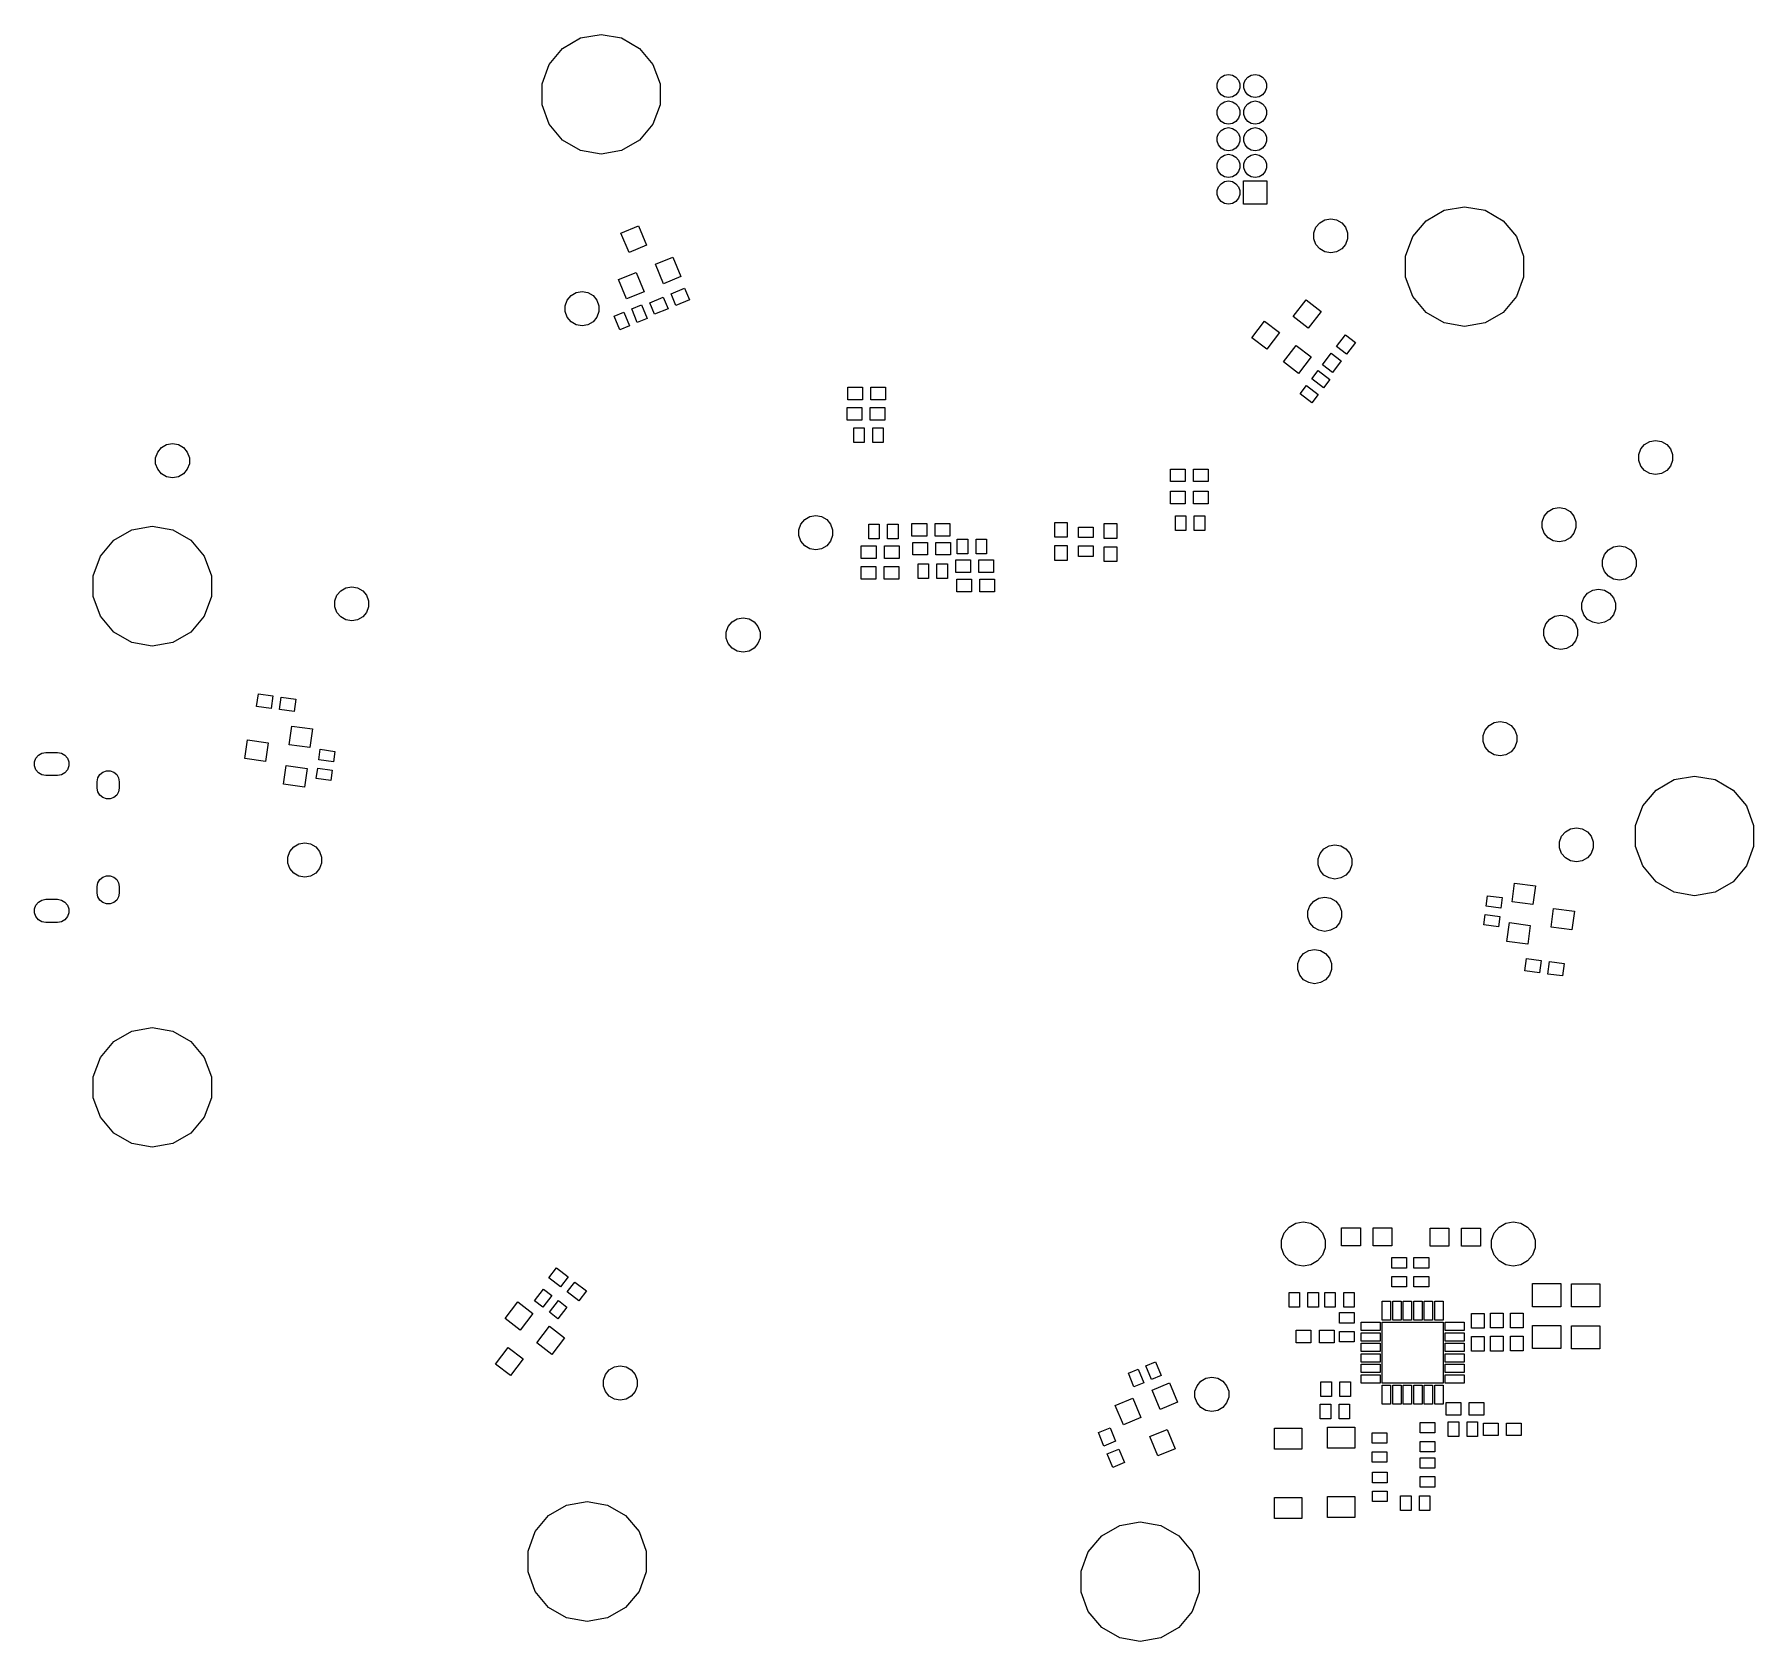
# Model space of a CAD drawing. Extents: x 85.3 to 167.2, y -165.3 to -88.8.
import ezdxf

# ---------------------------------------------------------------- set-up
doc = ezdxf.new("R2010")
doc.units = 0
doc.header["$MEASUREMENT"] = 0
doc.layers.add('BLACK', color=7, linetype='CONTINUOUS')

msp = doc.modelspace()

# ---------------------------------------------------------------- linework, layer by layer
at = {"layer": 'Black'}
for p, q in [((110.47, -89.4435), (111.328, -88.9477)), ((111.328, -88.9477), (112.305, -88.7755)), ((112.305, -88.7755), (113.281, -88.9477)), ((113.281, -88.9477), (114.14, -89.4435)), ((109.832, -90.203), (110.47, -89.4435)), ((114.14, -89.4435), (114.777, -90.203)), ((109.493, -91.1347), (109.832, -90.203)), ((114.777, -90.203), (115.116, -91.1347)), ((141.707, -90.9541), (141.83, -90.8078)), ((141.83, -90.8078), (141.995, -90.7123)), ((141.995, -90.7123), (142.183, -90.6791)), ((142.183, -90.6791), (142.187, -90.6791)), ((142.187, -90.6791), (142.375, -90.7123)), ((142.375, -90.7123), (142.541, -90.8078)), ((142.541, -90.8078), (142.664, -90.9541)), ((142.977, -90.9541), (143.1, -90.8078)), ((143.1, -90.8078), (143.265, -90.7123)), ((143.265, -90.7123), (143.453, -90.6791)), ((143.453, -90.6791), (143.457, -90.6791)), ((143.457, -90.6791), (143.645, -90.7123)), ((143.645, -90.7123), (143.811, -90.8078)), ((143.811, -90.8078), (143.934, -90.9541)), ((109.493, -92.1261), (109.493, -91.1347)), ((115.116, -91.1347), (115.116, -92.1261)), ((141.642, -91.1336), (141.707, -90.9541)), ((141.642, -91.3246), (141.642, -91.1336)), ((141.707, -91.5041), (141.642, -91.3246)), ((141.83, -91.6504), (141.707, -91.5041)), ((141.995, -91.7459), (141.83, -91.6504)), ((142.541, -91.6504), (142.375, -91.7459)), ((142.664, -91.5041), (142.541, -91.6504)), ((142.664, -90.9541), (142.729, -91.1336)), ((142.729, -91.3246), (142.664, -91.5041)), ((142.729, -91.1336), (142.729, -91.3246)), ((142.912, -91.1336), (142.977, -90.9541)), ((142.912, -91.3246), (142.912, -91.1336)), ((142.977, -91.5041), (142.912, -91.3246)), ((143.1, -91.6504), (142.977, -91.5041)), ((143.265, -91.7459), (143.1, -91.6504)), ((143.811, -91.6504), (143.645, -91.7459)), ((143.934, -91.5041), (143.811, -91.6504)), ((143.934, -90.9541), (143.999, -91.1336)), ((143.999, -91.3246), (143.934, -91.5041)), ((143.999, -91.1336), (143.999, -91.3246)), ((109.832, -93.0578), (109.493, -92.1261)), ((115.116, -92.1261), (114.777, -93.0578)), ((141.642, -92.4036), (141.707, -92.2241)), ((141.642, -92.5946), (141.642, -92.4036)), ((141.707, -92.2241), (141.83, -92.0778)), ((141.83, -92.0778), (141.995, -91.9823)), ((142.183, -91.7791), (141.995, -91.7459)), ((141.995, -91.9823), (142.183, -91.9491)), ((142.187, -91.7791), (142.183, -91.7791)), ((142.183, -91.9491), (142.187, -91.9491)), ((142.375, -91.7459), (142.187, -91.7791)), ((142.187, -91.9491), (142.375, -91.9823)), ((142.375, -91.9823), (142.541, -92.0778)), ((142.541, -92.0778), (142.664, -92.2241)), ((142.664, -92.2241), (142.729, -92.4036)), ((142.729, -92.4036), (142.729, -92.5946)), ((142.912, -92.4036), (142.977, -92.2241)), ((142.912, -92.5946), (142.912, -92.4036)), ((142.977, -92.2241), (143.1, -92.0778)), ((143.1, -92.0778), (143.265, -91.9823)), ((143.453, -91.7791), (143.265, -91.7459)), ((143.265, -91.9823), (143.453, -91.9491)), ((143.457, -91.7791), (143.453, -91.7791)), ((143.453, -91.9491), (143.457, -91.9491)), ((143.645, -91.7459), (143.457, -91.7791)), ((143.457, -91.9491), (143.645, -91.9823)), ((143.645, -91.9823), (143.811, -92.0778)), ((143.811, -92.0778), (143.934, -92.2241)), ((143.934, -92.2241), (143.999, -92.4036)), ((143.999, -92.4036), (143.999, -92.5946)), ((110.47, -93.8174), (109.832, -93.0578)), ((114.777, -93.0578), (114.14, -93.8174)), ((141.707, -92.7741), (141.642, -92.5946)), ((141.83, -92.9204), (141.707, -92.7741)), ((141.995, -93.0159), (141.83, -92.9204)), ((141.83, -93.3478), (141.995, -93.2523)), ((142.183, -93.0491), (141.995, -93.0159)), ((141.995, -93.2523), (142.183, -93.2191)), ((142.187, -93.0491), (142.183, -93.0491)), ((142.183, -93.2191), (142.187, -93.2191)), ((142.375, -93.0159), (142.187, -93.0491)), ((142.187, -93.2191), (142.375, -93.2523)), ((142.541, -92.9204), (142.375, -93.0159)), ((142.375, -93.2523), (142.541, -93.3478)), ((142.664, -92.7741), (142.541, -92.9204)), ((142.729, -92.5946), (142.664, -92.7741)), ((142.977, -92.7741), (142.912, -92.5946)), ((143.1, -92.9204), (142.977, -92.7741)), ((143.265, -93.0159), (143.1, -92.9204)), ((143.1, -93.3478), (143.265, -93.2523)), ((143.453, -93.0491), (143.265, -93.0159)), ((143.265, -93.2523), (143.453, -93.2191)), ((143.457, -93.0491), (143.453, -93.0491)), ((143.453, -93.2191), (143.457, -93.2191)), ((143.645, -93.0159), (143.457, -93.0491)), ((143.457, -93.2191), (143.645, -93.2523)), ((143.811, -92.9204), (143.645, -93.0159)), ((143.645, -93.2523), (143.811, -93.3478)), ((143.934, -92.7741), (143.811, -92.9204)), ((143.999, -92.5946), (143.934, -92.7741)), ((111.328, -94.3131), (110.47, -93.8174)), ((114.14, -93.8174), (113.281, -94.3131)), ((141.642, -93.6736), (141.707, -93.4941)), ((141.642, -93.8646), (141.642, -93.6736)), ((141.707, -94.0441), (141.642, -93.8646)), ((141.707, -93.4941), (141.83, -93.3478)), ((141.83, -94.1904), (141.707, -94.0441)), ((142.541, -93.3478), (142.664, -93.4941)), ((142.664, -94.0441), (142.541, -94.1904)), ((142.664, -93.4941), (142.729, -93.6736)), ((142.729, -93.8646), (142.664, -94.0441)), ((142.729, -93.6736), (142.729, -93.8646)), ((142.912, -93.6736), (142.977, -93.4941)), ((142.912, -93.8646), (142.912, -93.6736)), ((142.977, -94.0441), (142.912, -93.8646)), ((142.977, -93.4941), (143.1, -93.3478)), ((143.1, -94.1904), (142.977, -94.0441)), ((143.811, -93.3478), (143.934, -93.4941)), ((143.934, -94.0441), (143.811, -94.1904)), ((143.934, -93.4941), (143.999, -93.6736)), ((143.999, -93.8646), (143.934, -94.0441)), ((143.999, -93.6736), (143.999, -93.8646)), ((112.305, -94.4853), (111.328, -94.3131)), ((113.281, -94.3131), (112.305, -94.4853)), ((141.642, -94.9436), (141.707, -94.7641)), ((141.642, -95.1346), (141.642, -94.9436)), ((141.707, -94.7641), (141.83, -94.6178)), ((141.995, -94.2859), (141.83, -94.1904)), ((141.83, -94.6178), (141.995, -94.5223)), ((142.183, -94.3191), (141.995, -94.2859)), ((141.995, -94.5223), (142.183, -94.4891)), ((142.187, -94.3191), (142.183, -94.3191)), ((142.183, -94.4891), (142.187, -94.4891)), ((142.375, -94.2859), (142.187, -94.3191)), ((142.187, -94.4891), (142.375, -94.5223)), ((142.541, -94.1904), (142.375, -94.2859)), ((142.375, -94.5223), (142.541, -94.6178)), ((142.541, -94.6178), (142.664, -94.7641)), ((142.664, -94.7641), (142.729, -94.9436)), ((142.729, -94.9436), (142.729, -95.1346)), ((142.912, -94.9436), (142.977, -94.7641)), ((142.912, -95.1346), (142.912, -94.9436)), ((142.977, -94.7641), (143.1, -94.6178)), ((143.265, -94.2859), (143.1, -94.1904)), ((143.1, -94.6178), (143.265, -94.5223)), ((143.453, -94.3191), (143.265, -94.2859)), ((143.265, -94.5223), (143.453, -94.4891)), ((143.457, -94.3191), (143.453, -94.3191)), ((143.453, -94.4891), (143.457, -94.4891)), ((143.645, -94.2859), (143.457, -94.3191)), ((143.457, -94.4891), (143.645, -94.5223)), ((143.811, -94.1904), (143.645, -94.2859)), ((143.645, -94.5223), (143.811, -94.6178)), ((143.811, -94.6178), (143.934, -94.7641)), ((143.934, -94.7641), (143.999, -94.9436)), ((143.999, -94.9436), (143.999, -95.1346)), ((141.707, -95.3141), (141.642, -95.1346)), ((141.83, -95.4604), (141.707, -95.3141)), ((141.995, -95.5559), (141.83, -95.4604)), ((141.83, -95.8878), (141.995, -95.7923)), ((142.183, -95.5891), (141.995, -95.5559)), ((141.995, -95.7923), (142.183, -95.7591)), ((142.187, -95.5891), (142.183, -95.5891)), ((142.183, -95.7591), (142.187, -95.7591)), ((142.375, -95.5559), (142.187, -95.5891)), ((142.187, -95.7591), (142.375, -95.7923)), ((142.541, -95.4604), (142.375, -95.5559)), ((142.375, -95.7923), (142.541, -95.8878)), ((142.664, -95.3141), (142.541, -95.4604)), ((142.729, -95.1346), (142.664, -95.3141)), ((142.905, -96.8591), (142.905, -95.7591)), ((142.905, -95.7591), (144.005, -95.7591)), ((142.977, -95.3141), (142.912, -95.1346)), ((143.1, -95.4604), (142.977, -95.3141)), ((143.265, -95.5559), (143.1, -95.4604)), ((143.453, -95.5891), (143.265, -95.5559)), ((143.457, -95.5891), (143.453, -95.5891)), ((143.645, -95.5559), (143.457, -95.5891)), ((143.811, -95.4604), (143.645, -95.5559)), ((143.934, -95.3141), (143.811, -95.4604)), ((143.999, -95.1346), (143.934, -95.3141)), ((144.005, -95.7591), (144.005, -96.8591)), ((141.642, -96.2136), (141.707, -96.0341)), ((141.642, -96.4046), (141.642, -96.2136)), ((141.707, -96.5841), (141.642, -96.4046)), ((141.707, -96.0341), (141.83, -95.8878)), ((141.83, -96.7304), (141.707, -96.5841)), ((142.541, -95.8878), (142.664, -96.0341)), ((142.664, -96.5841), (142.541, -96.7304)), ((142.664, -96.0341), (142.729, -96.2136)), ((142.729, -96.4046), (142.664, -96.5841)), ((142.729, -96.2136), (142.729, -96.4046)), ((141.995, -96.8259), (141.83, -96.7304)), ((142.183, -96.8591), (141.995, -96.8259)), ((142.187, -96.8591), (142.183, -96.8591)), ((142.375, -96.8259), (142.187, -96.8591)), ((142.541, -96.7304), (142.375, -96.8259)), ((144.005, -96.8591), (142.905, -96.8591)), ((151.597, -97.6527), (152.456, -97.157)), ((152.456, -97.157), (153.432, -96.9848)), ((153.432, -96.9848), (154.409, -97.157)), ((154.409, -97.157), (155.267, -97.6527)), ((113.253, -98.2454), (114.084, -97.9009)), ((113.635, -99.1692), (113.253, -98.2454)), ((114.084, -97.9009), (114.467, -98.8248)), ((146.254, -98.23), (146.351, -97.964)), ((146.254, -98.5131), (146.254, -98.23)), ((146.351, -97.964), (146.533, -97.7472)), ((146.533, -97.7472), (146.778, -97.6056)), ((146.778, -97.6056), (147.057, -97.5565)), ((147.057, -97.5565), (147.336, -97.6056)), ((147.336, -97.6056), (147.581, -97.7472)), ((147.581, -97.7472), (147.763, -97.964)), ((147.763, -97.964), (147.86, -98.23)), ((147.86, -98.23), (147.86, -98.5131)), ((150.96, -98.4123), (151.597, -97.6527)), ((155.267, -97.6527), (155.905, -98.4123)), ((114.467, -98.8248), (113.635, -99.1692)), ((146.351, -98.7791), (146.254, -98.5131)), ((146.533, -98.996), (146.351, -98.7791)), ((146.778, -99.1375), (146.533, -98.996)), ((147.581, -98.996), (147.336, -99.1375)), ((147.763, -98.7791), (147.581, -98.996)), ((147.86, -98.5131), (147.763, -98.7791)), ((150.621, -99.3439), (150.96, -98.4123)), ((155.905, -98.4123), (156.244, -99.3439)), ((114.896, -99.7296), (115.727, -99.3852)), ((115.278, -100.653), (114.896, -99.7296)), ((115.727, -99.3852), (116.11, -100.309)), ((147.057, -99.1867), (146.778, -99.1375)), ((147.336, -99.1375), (147.057, -99.1867)), ((150.621, -100.335), (150.621, -99.3439)), ((156.244, -99.3439), (156.244, -100.335)), ((113.14, -100.457), (113.972, -100.112)), ((113.523, -101.381), (113.14, -100.457)), ((113.972, -100.112), (114.355, -101.036)), ((116.11, -100.309), (115.278, -100.653)), ((150.96, -101.267), (150.621, -100.335)), ((156.244, -100.335), (155.905, -101.267)), ((110.598, -101.7), (110.695, -101.434)), ((110.695, -101.434), (110.877, -101.217)), ((110.877, -101.217), (111.122, -101.075)), ((111.122, -101.075), (111.4, -101.026)), ((111.4, -101.026), (111.679, -101.075)), ((111.679, -101.075), (111.924, -101.217)), ((111.924, -101.217), (112.106, -101.434)), ((112.106, -101.434), (112.203, -101.7)), ((114.355, -101.036), (113.523, -101.381)), ((114.62, -101.558), (115.267, -101.29)), ((115.267, -101.29), (115.496, -101.844)), ((115.636, -101.137), (116.283, -100.869)), ((115.866, -101.691), (115.636, -101.137)), ((116.512, -101.423), (115.866, -101.691)), ((116.283, -100.869), (116.512, -101.423)), ((145.27, -102.218), (145.879, -101.425)), ((145.879, -101.425), (146.593, -101.973)), ((151.597, -102.027), (150.96, -101.267)), ((155.905, -101.267), (155.267, -102.027)), ((110.598, -101.983), (110.598, -101.7)), ((110.695, -102.249), (110.598, -101.983)), ((110.877, -102.466), (110.695, -102.249)), ((112.106, -102.249), (111.924, -102.466)), ((112.203, -101.983), (112.106, -102.249)), ((112.203, -101.7), (112.203, -101.983)), ((112.931, -102.197), (113.393, -102.006)), ((113.199, -102.844), (112.931, -102.197)), ((113.393, -102.006), (113.661, -102.653)), ((113.763, -101.853), (114.225, -101.661)), ((114.031, -102.5), (113.763, -101.853)), ((114.493, -102.308), (114.031, -102.5)), ((114.225, -101.661), (114.493, -102.308)), ((114.849, -102.112), (114.62, -101.558)), ((115.496, -101.844), (114.849, -102.112)), ((145.984, -102.766), (145.27, -102.218)), ((146.593, -101.973), (145.984, -102.766)), ((152.456, -102.522), (151.597, -102.027)), ((155.267, -102.027), (154.409, -102.522)), ((111.122, -102.607), (110.877, -102.466)), ((111.4, -102.656), (111.122, -102.607)), ((111.679, -102.607), (111.4, -102.656)), ((111.924, -102.466), (111.679, -102.607)), ((113.661, -102.653), (113.199, -102.844)), ((143.299, -103.226), (143.908, -102.433)), ((143.908, -102.433), (144.622, -102.981)), ((144.622, -102.981), (144.013, -103.774)), ((147.327, -103.651), (147.753, -103.096)), ((147.753, -103.096), (148.229, -103.461)), ((153.432, -102.695), (152.456, -102.522)), ((154.409, -102.522), (153.432, -102.695)), ((144.013, -103.774), (143.299, -103.226)), ((144.806, -104.383), (145.415, -103.59)), ((145.415, -103.59), (146.129, -104.138)), ((146.657, -104.524), (147.083, -103.969)), ((147.083, -103.969), (147.559, -104.334)), ((147.803, -104.017), (147.327, -103.651)), ((148.229, -103.461), (147.803, -104.017)), ((145.52, -104.931), (144.806, -104.383)), ((146.129, -104.138), (145.52, -104.931)), ((146.149, -105.193), (146.454, -104.796)), ((146.454, -104.796), (147.009, -105.223)), ((147.133, -104.889), (146.657, -104.524)), ((147.559, -104.334), (147.133, -104.889)), ((124.051, -106.185), (124.051, -105.585)), ((124.051, -105.585), (124.751, -105.585)), ((124.751, -105.585), (124.751, -106.185)), ((125.151, -106.185), (125.151, -105.585)), ((125.151, -105.585), (125.851, -105.585)), ((125.851, -105.585), (125.851, -106.185)), ((145.601, -105.907), (145.906, -105.51)), ((145.906, -105.51), (146.461, -105.937)), ((146.705, -105.619), (146.149, -105.193)), ((147.009, -105.223), (146.705, -105.619)), ((124.751, -106.185), (124.051, -106.185)), ((125.851, -106.185), (125.151, -106.185)), ((146.157, -106.333), (145.601, -105.907)), ((146.461, -105.937), (146.157, -106.333)), ((124.026, -107.15), (124.026, -106.55)), ((124.026, -106.55), (124.726, -106.55)), ((124.726, -107.15), (124.026, -107.15)), ((124.726, -106.55), (124.726, -107.15)), ((125.126, -107.15), (125.126, -106.55)), ((125.126, -106.55), (125.826, -106.55)), ((125.826, -107.15), (125.126, -107.15)), ((125.826, -106.55), (125.826, -107.15)), ((124.34, -108.216), (124.34, -107.516)), ((124.34, -107.516), (124.84, -107.516)), ((124.84, -107.516), (124.84, -108.216)), ((125.24, -108.216), (125.24, -107.516)), ((125.24, -107.516), (125.74, -107.516)), ((125.74, -107.516), (125.74, -108.216)), ((91.0906, -108.944), (91.1874, -108.678)), ((91.1874, -108.678), (91.3694, -108.461)), ((91.3694, -108.461), (91.6145, -108.319)), ((91.6145, -108.319), (91.8933, -108.27)), ((91.8933, -108.27), (92.1721, -108.319)), ((92.1721, -108.319), (92.4172, -108.461)), ((92.4172, -108.461), (92.5992, -108.678)), ((92.5992, -108.678), (92.696, -108.944)), ((124.84, -108.216), (124.34, -108.216)), ((125.74, -108.216), (125.24, -108.216)), ((161.728, -108.791), (161.825, -108.525)), ((161.728, -109.074), (161.728, -108.791)), ((161.825, -108.525), (162.007, -108.308)), ((162.007, -108.308), (162.252, -108.167)), ((162.252, -108.167), (162.531, -108.118)), ((162.531, -108.118), (162.809, -108.167)), ((162.809, -108.167), (163.055, -108.308)), ((163.055, -108.308), (163.237, -108.525)), ((163.237, -108.525), (163.333, -108.791)), ((163.333, -108.791), (163.333, -109.074)), ((91.0906, -109.227), (91.0906, -108.944)), ((91.1874, -109.493), (91.0906, -109.227)), ((91.3694, -109.71), (91.1874, -109.493)), ((91.6145, -109.851), (91.3694, -109.71)), ((92.4172, -109.71), (92.1721, -109.851)), ((92.5992, -109.493), (92.4172, -109.71)), ((92.696, -109.227), (92.5992, -109.493)), ((92.696, -108.944), (92.696, -109.227)), ((139.418, -110.084), (139.418, -109.484)), ((139.418, -109.484), (140.118, -109.484)), ((140.118, -109.484), (140.118, -110.084)), ((140.518, -110.084), (140.518, -109.484)), ((140.518, -109.484), (141.218, -109.484)), ((141.218, -109.484), (141.218, -110.084)), ((161.825, -109.34), (161.728, -109.074)), ((162.007, -109.557), (161.825, -109.34)), ((162.252, -109.699), (162.007, -109.557)), ((162.531, -109.748), (162.252, -109.699)), ((162.809, -109.699), (162.531, -109.748)), ((163.055, -109.557), (162.809, -109.699)), ((163.237, -109.34), (163.055, -109.557)), ((163.333, -109.074), (163.237, -109.34)), ((91.8933, -109.9), (91.6145, -109.851)), ((92.1721, -109.851), (91.8933, -109.9)), ((140.118, -110.084), (139.418, -110.084)), ((139.418, -111.138), (139.418, -110.538)), ((139.418, -110.538), (140.118, -110.538)), ((140.118, -110.538), (140.118, -111.138)), ((141.218, -110.084), (140.518, -110.084)), ((140.518, -111.138), (140.518, -110.538)), ((140.518, -110.538), (141.218, -110.538)), ((141.218, -110.538), (141.218, -111.138)), ((140.118, -111.138), (139.418, -111.138)), ((141.218, -111.138), (140.518, -111.138)), ((157.655, -111.367), (157.933, -111.318)), ((157.933, -111.318), (158.212, -111.367)), ((121.723, -112.373), (121.82, -112.107)), ((121.82, -112.107), (122.002, -111.89)), ((122.002, -111.89), (122.247, -111.748)), ((122.247, -111.748), (122.526, -111.699)), ((122.526, -111.699), (122.804, -111.748)), ((122.804, -111.748), (123.05, -111.89)), ((123.05, -111.89), (123.232, -112.107)), ((123.232, -112.107), (123.328, -112.373)), ((125.051, -112.801), (125.051, -112.101)), ((125.051, -112.101), (125.551, -112.101)), ((125.551, -112.101), (125.551, -112.801)), ((125.951, -112.801), (125.951, -112.101)), ((125.951, -112.101), (126.451, -112.101)), ((126.451, -112.101), (126.451, -112.801)), ((127.112, -112.675), (127.112, -112.075)), ((127.112, -112.075), (127.812, -112.075)), ((127.812, -112.075), (127.812, -112.675)), ((128.212, -112.675), (128.212, -112.075)), ((128.212, -112.075), (128.912, -112.075)), ((128.912, -112.075), (128.912, -112.675)), ((133.91, -112.733), (133.91, -112.033)), ((133.91, -112.033), (134.51, -112.033)), ((134.51, -112.033), (134.51, -112.733)), ((136.272, -112.784), (136.272, -112.084)), ((136.272, -112.084), (136.872, -112.084)), ((136.872, -112.084), (136.872, -112.784)), ((139.656, -112.407), (139.656, -111.707)), ((139.656, -111.707), (140.156, -111.707)), ((140.156, -111.707), (140.156, -112.407)), ((140.556, -112.407), (140.556, -111.707)), ((140.556, -111.707), (141.056, -111.707)), ((141.056, -111.707), (141.056, -112.407)), ((157.131, -111.992), (157.227, -111.726)), ((157.131, -112.275), (157.131, -111.992)), ((157.227, -111.726), (157.409, -111.509)), ((157.409, -111.509), (157.655, -111.367)), ((158.212, -111.367), (158.457, -111.509)), ((158.457, -111.509), (158.639, -111.726)), ((158.639, -111.726), (158.736, -111.992)), ((158.736, -111.992), (158.736, -112.275)), ((88.4596, -113.635), (89.0969, -112.875)), ((89.0969, -112.875), (89.9556, -112.379)), ((89.9556, -112.379), (90.932, -112.207)), ((90.932, -112.207), (91.9084, -112.379)), ((91.9084, -112.379), (92.7671, -112.875)), ((92.7671, -112.875), (93.4044, -113.635)), ((121.723, -112.656), (121.723, -112.373)), ((121.82, -112.922), (121.723, -112.656)), ((122.002, -113.139), (121.82, -112.922)), ((123.232, -112.922), (123.05, -113.139)), ((123.328, -112.656), (123.232, -112.922)), ((123.328, -112.373), (123.328, -112.656)), ((125.551, -112.801), (125.051, -112.801)), ((126.451, -112.801), (125.951, -112.801)), ((127.812, -112.675), (127.112, -112.675)), ((127.15, -113.576), (127.15, -112.976)), ((127.15, -112.976), (127.85, -112.976)), ((127.85, -112.976), (127.85, -113.576)), ((128.912, -112.675), (128.212, -112.675)), ((128.25, -113.576), (128.25, -112.976)), ((128.25, -112.976), (128.95, -112.976)), ((128.95, -112.976), (128.95, -113.576)), ((129.268, -113.525), (129.268, -112.825)), ((129.268, -112.825), (129.768, -112.825)), ((129.768, -112.825), (129.768, -113.525)), ((130.168, -113.525), (130.168, -112.825)), ((130.168, -112.825), (130.668, -112.825)), ((130.668, -112.825), (130.668, -113.525)), ((134.51, -112.733), (133.91, -112.733)), ((135.041, -112.746), (135.041, -112.246)), ((135.041, -112.246), (135.741, -112.246)), ((135.741, -112.746), (135.041, -112.746)), ((135.741, -112.246), (135.741, -112.746)), ((136.872, -112.784), (136.272, -112.784)), ((140.156, -112.407), (139.656, -112.407)), ((141.056, -112.407), (140.556, -112.407)), ((157.227, -112.541), (157.131, -112.275)), ((157.409, -112.758), (157.227, -112.541)), ((157.655, -112.899), (157.409, -112.758)), ((157.933, -112.948), (157.655, -112.899)), ((158.212, -112.899), (157.933, -112.948)), ((158.457, -112.758), (158.212, -112.899)), ((158.639, -112.541), (158.457, -112.758)), ((158.736, -112.275), (158.639, -112.541)), ((88.1205, -114.566), (88.4596, -113.635)), ((93.4044, -113.635), (93.7435, -114.566)), ((122.247, -113.28), (122.002, -113.139)), ((122.526, -113.329), (122.247, -113.28)), ((122.804, -113.28), (122.526, -113.329)), ((123.05, -113.139), (122.804, -113.28)), ((124.699, -113.741), (124.699, -113.141)), ((124.699, -113.141), (125.399, -113.141)), ((125.399, -113.741), (124.699, -113.741)), ((125.399, -113.141), (125.399, -113.741)), ((125.799, -113.741), (125.799, -113.141)), ((125.799, -113.141), (126.499, -113.141)), ((126.499, -113.741), (125.799, -113.741)), ((126.499, -113.141), (126.499, -113.741)), ((127.85, -113.576), (127.15, -113.576)), ((128.95, -113.576), (128.25, -113.576)), ((129.195, -114.414), (129.195, -113.814)), ((129.195, -113.814), (129.895, -113.814)), ((129.768, -113.525), (129.268, -113.525)), ((129.895, -113.814), (129.895, -114.414)), ((130.668, -113.525), (130.168, -113.525)), ((130.295, -114.414), (130.295, -113.814)), ((130.295, -113.814), (130.995, -113.814)), ((130.995, -113.814), (130.995, -114.414)), ((133.91, -113.833), (133.91, -113.133)), ((133.91, -113.133), (134.51, -113.133)), ((134.51, -113.133), (134.51, -113.833)), ((135.041, -113.646), (135.041, -113.146)), ((135.041, -113.146), (135.741, -113.146)), ((135.741, -113.646), (135.041, -113.646)), ((135.741, -113.146), (135.741, -113.646)), ((136.272, -113.884), (136.272, -113.184)), ((136.272, -113.184), (136.872, -113.184)), ((136.872, -113.184), (136.872, -113.884)), ((160.001, -113.821), (160.098, -113.555)), ((160.098, -113.555), (160.28, -113.338)), ((160.28, -113.338), (160.525, -113.196)), ((160.525, -113.196), (160.803, -113.147)), ((160.803, -113.147), (161.082, -113.196)), ((161.082, -113.196), (161.327, -113.338)), ((161.327, -113.338), (161.509, -113.555)), ((161.509, -113.555), (161.606, -113.821)), ((88.1205, -115.558), (88.1205, -114.566)), ((93.7435, -114.566), (93.7435, -115.558)), ((124.686, -114.732), (124.686, -114.132)), ((124.686, -114.132), (125.386, -114.132)), ((125.386, -114.132), (125.386, -114.732)), ((125.786, -114.732), (125.786, -114.132)), ((125.786, -114.132), (126.486, -114.132)), ((126.486, -114.132), (126.486, -114.732)), ((127.401, -114.693), (127.401, -113.993)), ((127.401, -113.993), (127.901, -113.993)), ((127.901, -113.993), (127.901, -114.693)), ((128.301, -114.693), (128.301, -113.993)), ((128.301, -113.993), (128.801, -113.993)), ((128.801, -113.993), (128.801, -114.693)), ((129.895, -114.414), (129.195, -114.414)), ((130.995, -114.414), (130.295, -114.414)), ((134.51, -113.833), (133.91, -113.833)), ((136.872, -113.884), (136.272, -113.884)), ((160.001, -114.104), (160.001, -113.821)), ((160.098, -114.37), (160.001, -114.104)), ((160.28, -114.586), (160.098, -114.37)), ((160.525, -114.728), (160.28, -114.586)), ((161.327, -114.586), (161.082, -114.728)), ((161.509, -114.37), (161.327, -114.586)), ((161.606, -114.104), (161.509, -114.37)), ((161.606, -113.821), (161.606, -114.104)), ((99.7218, -115.495), (99.9038, -115.278)), ((99.9038, -115.278), (100.149, -115.137)), ((100.149, -115.137), (100.428, -115.088)), ((100.428, -115.088), (100.706, -115.137)), ((100.706, -115.137), (100.952, -115.278)), ((100.952, -115.278), (101.134, -115.495)), ((125.386, -114.732), (124.686, -114.732)), ((126.486, -114.732), (125.786, -114.732)), ((127.901, -114.693), (127.401, -114.693)), ((128.801, -114.693), (128.301, -114.693)), ((129.246, -115.329), (129.246, -114.729)), ((129.246, -114.729), (129.946, -114.729)), ((129.946, -115.329), (129.246, -115.329)), ((129.946, -114.729), (129.946, -115.329)), ((130.346, -115.329), (130.346, -114.729)), ((130.346, -114.729), (131.046, -114.729)), ((131.046, -115.329), (130.346, -115.329)), ((131.046, -114.729), (131.046, -115.329)), ((159.107, -115.612), (159.289, -115.395)), ((159.289, -115.395), (159.534, -115.254)), ((159.534, -115.254), (159.813, -115.204)), ((159.813, -115.204), (160.092, -115.254)), ((160.092, -115.254), (160.337, -115.395)), ((160.337, -115.395), (160.519, -115.612)), ((160.803, -114.777), (160.525, -114.728)), ((161.082, -114.728), (160.803, -114.777)), ((88.4596, -116.489), (88.1205, -115.558)), ((93.7435, -115.558), (93.4044, -116.489)), ((99.625, -115.761), (99.7218, -115.495)), ((99.625, -116.044), (99.625, -115.761)), ((99.7218, -116.31), (99.625, -116.044)), ((101.134, -115.495), (101.23, -115.761)), ((101.23, -116.044), (101.134, -116.31)), ((101.23, -115.761), (101.23, -116.044)), ((159.01, -115.878), (159.107, -115.612)), ((159.01, -116.161), (159.01, -115.878)), ((159.107, -116.427), (159.01, -116.161)), ((160.519, -115.612), (160.616, -115.878)), ((160.616, -116.161), (160.519, -116.427)), ((160.616, -115.878), (160.616, -116.161)), ((89.0969, -117.249), (88.4596, -116.489)), ((93.4044, -116.489), (92.7671, -117.249)), ((99.9038, -116.527), (99.7218, -116.31)), ((100.149, -116.669), (99.9038, -116.527)), ((100.428, -116.718), (100.149, -116.669)), ((100.706, -116.669), (100.428, -116.718)), ((100.952, -116.527), (100.706, -116.669)), ((101.134, -116.31), (100.952, -116.527)), ((118.269, -117.25), (118.365, -116.984)), ((118.365, -116.984), (118.547, -116.767)), ((118.547, -116.767), (118.793, -116.625)), ((118.793, -116.625), (119.071, -116.576)), ((119.071, -116.576), (119.35, -116.625)), ((119.35, -116.625), (119.595, -116.767)), ((119.595, -116.767), (119.777, -116.984)), ((119.777, -116.984), (119.874, -117.25)), ((157.207, -117.123), (157.304, -116.857)), ((157.304, -116.857), (157.486, -116.64)), ((157.486, -116.64), (157.731, -116.498)), ((157.731, -116.498), (158.009, -116.449)), ((158.009, -116.449), (158.288, -116.498)), ((158.288, -116.498), (158.533, -116.64)), ((158.533, -116.64), (158.715, -116.857)), ((158.715, -116.857), (158.812, -117.123)), ((159.289, -116.644), (159.107, -116.427)), ((159.534, -116.785), (159.289, -116.644)), ((159.813, -116.835), (159.534, -116.785)), ((160.092, -116.785), (159.813, -116.835)), ((160.337, -116.644), (160.092, -116.785)), ((160.519, -116.427), (160.337, -116.644)), ((89.9556, -117.745), (89.0969, -117.249)), ((90.932, -117.917), (89.9556, -117.745)), ((91.9084, -117.745), (90.932, -117.917)), ((92.7671, -117.249), (91.9084, -117.745)), ((118.269, -117.533), (118.269, -117.25)), ((118.365, -117.799), (118.269, -117.533)), ((118.547, -118.015), (118.365, -117.799)), ((119.777, -117.799), (119.595, -118.015)), ((119.874, -117.533), (119.777, -117.799)), ((119.874, -117.25), (119.874, -117.533)), ((157.207, -117.406), (157.207, -117.123)), ((157.304, -117.672), (157.207, -117.406)), ((157.486, -117.888), (157.304, -117.672)), ((157.731, -118.03), (157.486, -117.888)), ((158.533, -117.888), (158.288, -118.03)), ((158.715, -117.672), (158.533, -117.888)), ((158.812, -117.406), (158.715, -117.672)), ((158.812, -117.123), (158.812, -117.406)), ((118.793, -118.157), (118.547, -118.015)), ((119.071, -118.206), (118.793, -118.157)), ((119.35, -118.157), (119.071, -118.206)), ((119.595, -118.015), (119.35, -118.157)), ((158.009, -118.079), (157.731, -118.03)), ((158.288, -118.03), (158.009, -118.079)), ((95.8991, -120.789), (95.9826, -120.195)), ((95.9826, -120.195), (96.6758, -120.292)), ((96.6758, -120.292), (96.5923, -120.886)), ((96.9884, -120.942), (97.0719, -120.348)), ((97.0719, -120.348), (97.7651, -120.445)), ((96.5923, -120.886), (95.8991, -120.789)), ((97.6816, -121.04), (96.9884, -120.942)), ((97.7651, -120.445), (97.6816, -121.04)), ((97.4491, -122.617), (97.5744, -121.726)), ((97.5744, -121.726), (98.5646, -121.865)), ((98.5646, -121.865), (98.4394, -122.756)), ((154.316, -122.182), (154.413, -121.916)), ((154.413, -121.916), (154.595, -121.699)), ((154.595, -121.699), (154.84, -121.558)), ((154.84, -121.558), (155.119, -121.509)), ((155.119, -121.509), (155.398, -121.558)), ((155.398, -121.558), (155.643, -121.699)), ((155.643, -121.699), (155.825, -121.916)), ((155.825, -121.916), (155.922, -122.182)), ((95.3364, -123.279), (95.4616, -122.388)), ((95.4616, -122.388), (96.4519, -122.527)), ((96.4519, -122.527), (96.3266, -123.419)), ((98.4394, -122.756), (97.4491, -122.617)), ((154.316, -122.465), (154.316, -122.182)), ((154.413, -122.731), (154.316, -122.465)), ((154.595, -122.948), (154.413, -122.731)), ((155.825, -122.731), (155.643, -122.948)), ((155.922, -122.465), (155.825, -122.731)), ((155.922, -122.182), (155.922, -122.465)), ((85.3152, -123.435), (85.3805, -123.256)), ((85.3152, -123.626), (85.3152, -123.435)), ((85.3805, -123.806), (85.3152, -123.626)), ((85.3805, -123.256), (85.5033, -123.109)), ((85.5033, -123.109), (85.6688, -123.014)), ((85.6688, -123.014), (85.8569, -122.981)), ((85.8569, -122.981), (86.4132, -122.981)), ((86.4132, -122.981), (86.6013, -123.014)), ((86.6013, -123.014), (86.7667, -123.109)), ((86.7667, -123.109), (86.8895, -123.256)), ((86.8895, -123.256), (86.9548, -123.435)), ((86.9548, -123.626), (86.8895, -123.806)), ((86.9548, -123.435), (86.9548, -123.626)), ((96.3266, -123.419), (95.3364, -123.279)), ((97.1847, -124.499), (97.3099, -123.607)), ((97.3099, -123.607), (98.3002, -123.746)), ((98.8643, -123.329), (98.9339, -122.834)), ((99.5575, -123.427), (98.8643, -123.329)), ((98.9339, -122.834), (99.6271, -122.932)), ((99.6271, -122.932), (99.5575, -123.427)), ((154.84, -123.09), (154.595, -122.948)), ((155.119, -123.139), (154.84, -123.09)), ((155.398, -123.09), (155.119, -123.139)), ((155.643, -122.948), (155.398, -123.09)), ((85.5033, -123.952), (85.3805, -123.806)), ((85.6688, -124.047), (85.5033, -123.952)), ((85.8569, -124.081), (85.6688, -124.047)), ((86.4132, -124.081), (85.8569, -124.081)), ((86.6013, -124.047), (86.4132, -124.081)), ((86.7667, -123.952), (86.6013, -124.047)), ((86.8895, -123.806), (86.7667, -123.952)), ((88.31, -124.378), (88.3417, -124.199)), ((88.31, -124.683), (88.31, -124.378)), ((88.3417, -124.199), (88.4328, -124.041)), ((88.4328, -124.041), (88.5725, -123.923)), ((88.5725, -123.923), (88.7438, -123.861)), ((88.7438, -123.861), (88.9262, -123.861)), ((88.9262, -123.861), (89.0975, -123.923)), ((89.0975, -123.923), (89.2372, -124.041)), ((89.2372, -124.041), (89.3284, -124.199)), ((89.3284, -124.199), (89.36, -124.378)), ((89.36, -124.378), (89.36, -124.683)), ((98.3002, -123.746), (98.1749, -124.638)), ((98.7391, -124.22), (98.8087, -123.725)), ((99.4323, -124.318), (98.7391, -124.22)), ((98.8087, -123.725), (99.5018, -123.823)), ((99.5018, -123.823), (99.4323, -124.318)), ((162.55, -124.775), (163.408, -124.279)), ((163.408, -124.279), (164.385, -124.107)), ((164.385, -124.107), (165.361, -124.279)), ((165.361, -124.279), (166.22, -124.775)), ((88.3417, -124.863), (88.31, -124.683)), ((88.4328, -125.021), (88.3417, -124.863)), ((88.5725, -125.138), (88.4328, -125.021)), ((88.7438, -125.2), (88.5725, -125.138)), ((88.9262, -125.2), (88.7438, -125.2)), ((89.0975, -125.138), (88.9262, -125.2)), ((89.2372, -125.021), (89.0975, -125.138)), ((89.3284, -124.863), (89.2372, -125.021)), ((89.36, -124.683), (89.3284, -124.863)), ((98.1749, -124.638), (97.1847, -124.499)), ((161.913, -125.534), (162.55, -124.775)), ((166.22, -124.775), (166.857, -125.534)), ((161.573, -126.466), (161.913, -125.534)), ((166.857, -125.534), (167.196, -126.466)), ((158.053, -126.978), (158.235, -126.762)), ((158.235, -126.762), (158.48, -126.62)), ((158.48, -126.62), (158.759, -126.571)), ((158.759, -126.571), (159.038, -126.62)), ((159.038, -126.62), (159.283, -126.762)), ((159.283, -126.762), (159.465, -126.978)), ((161.573, -127.458), (161.573, -126.466)), ((167.196, -126.466), (167.196, -127.458)), ((97.3898, -127.968), (97.4866, -127.702)), ((97.4866, -127.702), (97.6686, -127.485)), ((97.6686, -127.485), (97.9137, -127.344)), ((97.9137, -127.344), (98.1925, -127.295)), ((98.1925, -127.295), (98.4713, -127.344)), ((98.4713, -127.344), (98.7164, -127.485)), ((98.7164, -127.485), (98.8984, -127.702)), ((98.8984, -127.702), (98.9952, -127.968)), ((146.547, -127.791), (146.729, -127.574)), ((146.729, -127.574), (146.974, -127.432)), ((146.974, -127.432), (147.253, -127.383)), ((147.253, -127.383), (147.532, -127.432)), ((147.532, -127.432), (147.777, -127.574)), ((147.777, -127.574), (147.959, -127.791)), ((157.956, -127.244), (158.053, -126.978)), ((157.956, -127.528), (157.956, -127.244)), ((158.053, -127.794), (157.956, -127.528)), ((159.465, -126.978), (159.562, -127.244)), ((159.562, -127.528), (159.465, -127.794)), ((159.562, -127.244), (159.562, -127.528)), ((161.913, -128.389), (161.573, -127.458)), ((167.196, -127.458), (166.857, -128.389)), ((97.3898, -128.251), (97.3898, -127.968)), ((97.4866, -128.517), (97.3898, -128.251)), ((97.6686, -128.734), (97.4866, -128.517)), ((98.8984, -128.517), (98.7164, -128.734)), ((98.9952, -128.251), (98.8984, -128.517)), ((98.9952, -127.968), (98.9952, -128.251)), ((146.45, -128.057), (146.547, -127.791)), ((146.45, -128.34), (146.45, -128.057)), ((146.547, -128.606), (146.45, -128.34)), ((147.959, -127.791), (148.055, -128.057)), ((148.055, -128.34), (147.959, -128.606)), ((148.055, -128.057), (148.055, -128.34)), ((158.235, -128.01), (158.053, -127.794)), ((158.48, -128.152), (158.235, -128.01)), ((158.759, -128.201), (158.48, -128.152)), ((159.038, -128.152), (158.759, -128.201)), ((159.283, -128.01), (159.038, -128.152)), ((159.465, -127.794), (159.283, -128.01)), ((162.55, -129.149), (161.913, -128.389)), ((166.857, -128.389), (166.22, -129.149)), ((88.31, -129.378), (88.3417, -129.199)), ((88.3417, -129.199), (88.4328, -129.041)), ((88.4328, -129.041), (88.5725, -128.923)), ((88.5725, -128.923), (88.7438, -128.861)), ((88.7438, -128.861), (88.9262, -128.861)), ((88.9262, -128.861), (89.0975, -128.923)), ((89.0975, -128.923), (89.2372, -129.041)), ((89.2372, -129.041), (89.3284, -129.199)), ((89.3284, -129.199), (89.36, -129.378)), ((97.9137, -128.876), (97.6686, -128.734)), ((98.1925, -128.925), (97.9137, -128.876)), ((98.4713, -128.876), (98.1925, -128.925)), ((98.7164, -128.734), (98.4713, -128.876)), ((146.729, -128.823), (146.547, -128.606)), ((146.974, -128.964), (146.729, -128.823)), ((147.253, -129.013), (146.974, -128.964)), ((147.532, -128.964), (147.253, -129.013)), ((147.777, -128.823), (147.532, -128.964)), ((147.959, -128.606), (147.777, -128.823)), ((155.693, -130.101), (155.81, -129.209)), ((155.81, -129.209), (156.802, -129.339)), ((156.802, -129.339), (156.684, -130.232)), ((163.408, -129.644), (162.55, -129.149)), ((166.22, -129.149), (165.361, -129.644)), ((85.3805, -130.256), (85.5033, -130.109)), ((85.5033, -130.109), (85.6688, -130.014)), ((85.6688, -130.014), (85.8569, -129.981)), ((85.8569, -129.981), (86.4132, -129.981)), ((86.4132, -129.981), (86.6013, -130.014)), ((86.6013, -130.014), (86.7667, -130.109)), ((86.7667, -130.109), (86.8895, -130.256)), ((88.31, -129.683), (88.31, -129.378)), ((88.3417, -129.863), (88.31, -129.683)), ((88.4328, -130.021), (88.3417, -129.863)), ((88.5725, -130.138), (88.4328, -130.021)), ((88.7438, -130.2), (88.5725, -130.138)), ((89.0975, -130.138), (88.9262, -130.2)), ((89.2372, -130.021), (89.0975, -130.138)), ((89.3284, -129.863), (89.2372, -130.021)), ((89.36, -129.683), (89.3284, -129.863)), ((89.36, -129.378), (89.36, -129.683)), ((146.062, -130.284), (146.244, -130.067)), ((146.244, -130.067), (146.489, -129.926)), ((146.489, -129.926), (146.768, -129.876)), ((146.768, -129.876), (147.047, -129.926)), ((147.047, -129.926), (147.292, -130.067)), ((147.292, -130.067), (147.474, -130.284)), ((154.463, -130.304), (154.528, -129.809)), ((154.528, -129.809), (155.222, -129.9)), ((155.222, -129.9), (155.157, -130.396)), ((156.684, -130.232), (155.693, -130.101)), ((164.385, -129.817), (163.408, -129.644)), ((165.361, -129.644), (164.385, -129.817)), ((85.3152, -130.435), (85.3805, -130.256)), ((85.3152, -130.626), (85.3152, -130.435)), ((85.3805, -130.806), (85.3152, -130.626)), ((85.5033, -130.952), (85.3805, -130.806)), ((85.6688, -131.047), (85.5033, -130.952)), ((86.7667, -130.952), (86.6013, -131.047)), ((86.8895, -130.806), (86.7667, -130.952)), ((86.8895, -130.256), (86.9548, -130.435)), ((86.9548, -130.626), (86.8895, -130.806)), ((86.9548, -130.435), (86.9548, -130.626)), ((88.9262, -130.2), (88.7438, -130.2)), ((145.965, -130.55), (146.062, -130.284)), ((145.965, -130.833), (145.965, -130.55)), ((146.062, -131.099), (145.965, -130.833)), ((147.474, -130.284), (147.571, -130.55)), ((147.571, -130.833), (147.474, -131.099)), ((147.571, -130.55), (147.571, -130.833)), ((154.345, -131.197), (154.411, -130.701)), ((154.411, -130.701), (155.105, -130.792)), ((155.157, -130.396), (154.463, -130.304)), ((155.105, -130.792), (155.039, -131.288)), ((157.551, -131.304), (157.669, -130.412)), ((157.669, -130.412), (158.66, -130.542)), ((158.66, -130.542), (158.543, -131.435)), ((85.8569, -131.081), (85.6688, -131.047)), ((86.4132, -131.081), (85.8569, -131.081)), ((86.6013, -131.047), (86.4132, -131.081)), ((146.244, -131.316), (146.062, -131.099)), ((146.489, -131.457), (146.244, -131.316)), ((146.768, -131.507), (146.489, -131.457)), ((147.047, -131.457), (146.768, -131.507)), ((147.292, -131.316), (147.047, -131.457)), ((147.474, -131.099), (147.292, -131.316)), ((155.039, -131.288), (154.345, -131.197)), ((155.445, -131.985), (155.562, -131.093)), ((155.562, -131.093), (156.554, -131.223)), ((156.554, -131.223), (156.436, -132.115)), ((158.543, -131.435), (157.551, -131.304)), ((145.578, -132.777), (145.76, -132.56)), ((145.76, -132.56), (146.005, -132.419)), ((146.005, -132.419), (146.283, -132.37)), ((146.283, -132.37), (146.562, -132.419)), ((146.562, -132.419), (146.807, -132.56)), ((146.807, -132.56), (146.989, -132.777)), ((156.436, -132.115), (155.445, -131.985)), ((145.481, -133.043), (145.578, -132.777)), ((145.481, -133.326), (145.481, -133.043)), ((145.578, -133.592), (145.481, -133.326)), ((146.989, -132.777), (147.086, -133.043)), ((147.086, -133.326), (146.989, -133.592)), ((147.086, -133.043), (147.086, -133.326)), ((156.303, -133.395), (156.382, -132.8)), ((156.997, -133.487), (156.303, -133.395)), ((156.382, -132.8), (157.076, -132.892)), ((157.076, -132.892), (156.997, -133.487)), ((157.394, -133.539), (157.472, -132.944)), ((157.472, -132.944), (158.166, -133.035)), ((158.166, -133.035), (158.088, -133.63)), ((145.76, -133.809), (145.578, -133.592)), ((146.005, -133.951), (145.76, -133.809)), ((146.283, -134), (146.005, -133.951)), ((146.562, -133.951), (146.283, -134)), ((146.807, -133.809), (146.562, -133.951)), ((146.989, -133.592), (146.807, -133.809)), ((158.088, -133.63), (157.394, -133.539)), ((89.0969, -136.751), (89.9556, -136.255)), ((89.9556, -136.255), (90.932, -136.083)), ((90.932, -136.083), (91.9084, -136.255)), ((91.9084, -136.255), (92.7671, -136.751)), ((88.1205, -138.442), (88.4596, -137.511)), ((88.4596, -137.511), (89.0969, -136.751)), ((92.7671, -136.751), (93.4044, -137.511)), ((93.4044, -137.511), (93.7435, -138.442)), ((88.1205, -139.434), (88.1205, -138.442)), ((93.7435, -138.442), (93.7435, -139.434)), ((88.4596, -140.365), (88.1205, -139.434)), ((93.7435, -139.434), (93.4044, -140.365)), ((89.0969, -141.125), (88.4596, -140.365)), ((93.4044, -140.365), (92.7671, -141.125)), ((89.9556, -141.621), (89.0969, -141.125)), ((90.932, -141.793), (89.9556, -141.621)), ((91.9084, -141.621), (90.932, -141.793)), ((92.7671, -141.125), (91.9084, -141.621)), ((144.837, -145.876), (145.073, -145.596)), ((145.073, -145.596), (145.39, -145.413)), ((145.39, -145.413), (145.75, -145.349)), ((145.75, -145.349), (146.111, -145.413)), ((146.111, -145.413), (146.428, -145.596)), ((146.428, -145.596), (146.663, -145.876)), ((147.569, -146.488), (147.569, -145.638)), ((147.569, -145.638), (148.469, -145.638)), ((148.469, -145.638), (148.469, -146.488)), ((149.069, -146.488), (149.069, -145.638)), ((149.069, -145.638), (149.969, -145.638)), ((149.969, -145.638), (149.969, -146.488)), ((151.785, -146.503), (151.785, -145.653)), ((151.785, -145.653), (152.685, -145.653)), ((152.685, -145.653), (152.685, -146.503)), ((153.285, -146.503), (153.285, -145.653)), ((153.285, -145.653), (154.185, -145.653)), ((154.185, -145.653), (154.185, -146.503)), ((154.837, -145.876), (155.073, -145.596)), ((155.073, -145.596), (155.39, -145.413)), ((155.39, -145.413), (155.75, -145.349)), ((155.75, -145.349), (156.111, -145.413)), ((156.111, -145.413), (156.428, -145.596)), ((156.428, -145.596), (156.663, -145.876)), ((144.712, -146.22), (144.837, -145.876)), ((144.712, -146.586), (144.712, -146.22)), ((146.663, -145.876), (146.788, -146.22)), ((146.788, -146.22), (146.788, -146.586)), ((148.469, -146.488), (147.569, -146.488)), ((149.969, -146.488), (149.069, -146.488)), ((152.685, -146.503), (151.785, -146.503)), ((154.185, -146.503), (153.285, -146.503)), ((154.712, -146.22), (154.837, -145.876)), ((154.712, -146.586), (154.712, -146.22)), ((156.663, -145.876), (156.788, -146.22)), ((156.788, -146.22), (156.788, -146.586)), ((144.837, -146.93), (144.712, -146.586)), ((145.073, -147.21), (144.837, -146.93)), ((145.39, -147.393), (145.073, -147.21)), ((146.428, -147.21), (146.111, -147.393)), ((146.663, -146.93), (146.428, -147.21)), ((146.788, -146.586), (146.663, -146.93)), ((149.958, -147.549), (149.958, -147.049)), ((149.958, -147.049), (150.658, -147.049)), ((150.658, -147.049), (150.658, -147.549)), ((151.02, -147.549), (151.02, -147.049)), ((151.02, -147.049), (151.72, -147.049)), ((151.72, -147.049), (151.72, -147.549)), ((154.837, -146.93), (154.712, -146.586)), ((155.073, -147.21), (154.837, -146.93)), ((155.39, -147.393), (155.073, -147.21)), ((156.428, -147.21), (156.111, -147.393)), ((156.663, -146.93), (156.428, -147.21)), ((156.788, -146.586), (156.663, -146.93)), ((109.823, -148.018), (110.188, -147.542)), ((110.378, -148.445), (109.823, -148.018)), ((110.188, -147.542), (110.744, -147.969)), ((110.744, -147.969), (110.378, -148.445)), ((145.75, -147.457), (145.39, -147.393)), ((146.111, -147.393), (145.75, -147.457)), ((150.658, -147.549), (149.958, -147.549)), ((149.958, -148.449), (149.958, -147.949)), ((149.958, -147.949), (150.658, -147.949)), ((150.658, -147.949), (150.658, -148.449)), ((151.72, -147.549), (151.02, -147.549)), ((151.02, -148.449), (151.02, -147.949)), ((151.02, -147.949), (151.72, -147.949)), ((151.72, -147.949), (151.72, -148.449)), ((155.75, -147.457), (155.39, -147.393)), ((156.111, -147.393), (155.75, -147.457)), ((109.133, -149.107), (109.56, -148.552)), ((109.956, -148.856), (109.53, -149.411)), ((109.56, -148.552), (109.956, -148.856)), ((110.696, -148.688), (111.061, -148.212)), ((111.251, -149.114), (110.696, -148.688)), ((111.061, -148.212), (111.616, -148.638)), ((111.616, -148.638), (111.251, -149.114)), ((145.072, -149.405), (145.072, -148.705)), ((145.072, -148.705), (145.572, -148.705)), ((145.572, -148.705), (145.572, -149.405)), ((145.972, -149.405), (145.972, -148.705)), ((145.972, -148.705), (146.472, -148.705)), ((146.472, -148.705), (146.472, -149.405)), ((146.774, -149.405), (146.774, -148.705)), ((146.774, -148.705), (147.274, -148.705)), ((147.274, -148.705), (147.274, -149.405)), ((147.674, -149.405), (147.674, -148.705)), ((147.674, -148.705), (148.174, -148.705)), ((148.174, -148.705), (148.174, -149.405)), ((150.658, -148.449), (149.958, -148.449)), ((151.72, -148.449), (151.02, -148.449)), ((156.669, -149.387), (156.669, -148.287)), ((156.669, -148.287), (158.019, -148.287)), ((158.019, -148.287), (158.019, -149.387)), ((158.518, -149.392), (158.518, -148.292)), ((158.518, -148.292), (159.868, -148.292)), ((159.868, -148.292), (159.868, -149.392)), ((107.732, -149.958), (108.341, -149.164)), ((108.341, -149.164), (109.055, -149.712)), ((109.055, -149.712), (108.446, -150.505)), ((109.53, -149.411), (109.133, -149.107)), ((109.847, -149.655), (110.274, -149.099)), ((110.244, -149.959), (109.847, -149.655)), ((110.67, -149.404), (110.244, -149.959)), ((110.274, -149.099), (110.67, -149.404)), ((145.572, -149.405), (145.072, -149.405)), ((146.472, -149.405), (145.972, -149.405)), ((147.274, -149.405), (146.774, -149.405)), ((147.474, -150.17), (147.474, -149.67)), ((147.474, -149.67), (148.174, -149.67)), ((148.174, -149.405), (147.674, -149.405)), ((148.174, -149.67), (148.174, -150.17)), ((149.508, -150.029), (149.508, -149.129)), ((149.508, -149.129), (149.908, -149.129)), ((149.908, -149.129), (149.908, -150.029)), ((150.008, -150.029), (150.008, -149.129)), ((150.008, -149.129), (150.408, -149.129)), ((150.408, -149.129), (150.408, -150.029)), ((150.508, -150.029), (150.508, -149.129)), ((150.508, -149.129), (150.908, -149.129)), ((150.908, -149.129), (150.908, -150.029)), ((151.008, -150.029), (151.008, -149.129)), ((151.008, -149.129), (151.408, -149.129)), ((151.408, -149.129), (151.408, -150.029)), ((151.508, -150.029), (151.508, -149.129)), ((151.508, -149.129), (151.908, -149.129)), ((151.908, -149.129), (151.908, -150.029)), ((152.008, -150.029), (152.008, -149.129)), ((152.008, -149.129), (152.408, -149.129)), ((152.408, -149.129), (152.408, -150.029)), ((153.762, -150.409), (153.762, -149.709)), ((153.762, -149.709), (154.362, -149.709)), ((154.362, -149.709), (154.362, -150.409)), ((154.661, -150.399), (154.661, -149.699)), ((154.661, -149.699), (155.261, -149.699)), ((155.261, -149.699), (155.261, -150.399)), ((155.622, -150.389), (155.622, -149.689)), ((155.622, -149.689), (156.222, -149.689)), ((156.222, -149.689), (156.222, -150.389)), ((158.019, -149.387), (156.669, -149.387)), ((159.868, -149.392), (158.518, -149.392)), ((108.446, -150.505), (107.732, -149.958)), ((109.24, -151.114), (109.849, -150.321)), ((109.849, -150.321), (110.563, -150.869)), ((145.415, -151.107), (145.415, -150.507)), ((145.415, -150.507), (146.115, -150.507)), ((146.115, -150.507), (146.115, -151.107)), ((146.515, -151.107), (146.515, -150.507)), ((146.515, -150.507), (147.215, -150.507)), ((147.215, -150.507), (147.215, -151.107)), ((148.174, -150.17), (147.474, -150.17)), ((147.474, -151.07), (147.474, -150.57)), ((147.474, -150.57), (148.174, -150.57)), ((148.174, -150.57), (148.174, -151.07)), ((148.508, -150.529), (148.508, -150.129)), ((148.508, -150.129), (149.408, -150.129)), ((149.408, -150.529), (148.508, -150.529)), ((148.508, -151.029), (148.508, -150.629)), ((148.508, -150.629), (149.408, -150.629)), ((149.408, -150.129), (149.408, -150.529)), ((149.408, -150.629), (149.408, -151.029)), ((149.908, -150.029), (149.508, -150.029)), ((149.508, -153.029), (149.508, -150.129)), ((149.508, -150.129), (152.408, -150.129)), ((150.408, -150.029), (150.008, -150.029)), ((150.908, -150.029), (150.508, -150.029)), ((151.408, -150.029), (151.008, -150.029)), ((151.908, -150.029), (151.508, -150.029)), ((152.408, -150.029), (152.008, -150.029)), ((152.408, -150.129), (152.408, -153.029)), ((152.508, -150.529), (152.508, -150.129)), ((152.508, -150.129), (153.408, -150.129)), ((153.408, -150.529), (152.508, -150.529)), ((152.508, -151.029), (152.508, -150.629)), ((152.508, -150.629), (153.408, -150.629)), ((153.408, -150.129), (153.408, -150.529)), ((153.408, -150.629), (153.408, -151.029)), ((154.362, -150.409), (153.762, -150.409)), ((155.261, -150.399), (154.661, -150.399)), ((156.222, -150.389), (155.622, -150.389)), ((156.669, -151.387), (156.669, -150.287)), ((156.669, -150.287), (158.019, -150.287)), ((158.019, -150.287), (158.019, -151.387)), ((158.518, -151.392), (158.518, -150.292)), ((158.518, -150.292), (159.868, -150.292)), ((159.868, -150.292), (159.868, -151.392)), ((107.269, -152.123), (107.877, -151.329)), ((107.877, -151.329), (108.591, -151.877)), ((109.954, -151.662), (109.24, -151.114)), ((110.563, -150.869), (109.954, -151.662)), ((146.115, -151.107), (145.415, -151.107)), ((147.215, -151.107), (146.515, -151.107)), ((148.174, -151.07), (147.474, -151.07)), ((149.408, -151.029), (148.508, -151.029)), ((148.508, -151.529), (148.508, -151.129)), ((148.508, -151.129), (149.408, -151.129)), ((149.408, -151.129), (149.408, -151.529)), ((153.408, -151.029), (152.508, -151.029)), ((152.508, -151.529), (152.508, -151.129)), ((152.508, -151.129), (153.408, -151.129)), ((153.408, -151.129), (153.408, -151.529)), ((153.762, -151.509), (153.762, -150.809)), ((153.762, -150.809), (154.362, -150.809)), ((154.362, -150.809), (154.362, -151.509)), ((154.661, -151.499), (154.661, -150.799)), ((154.661, -150.799), (155.261, -150.799)), ((155.261, -150.799), (155.261, -151.499)), ((155.622, -151.489), (155.622, -150.789)), ((155.622, -150.789), (156.222, -150.789)), ((156.222, -150.789), (156.222, -151.489)), ((158.019, -151.387), (156.669, -151.387)), ((159.868, -151.392), (158.518, -151.392)), ((107.983, -152.67), (107.269, -152.123)), ((108.591, -151.877), (107.983, -152.67)), ((112.693, -152.403), (112.938, -152.261)), ((112.938, -152.261), (113.217, -152.212)), ((113.217, -152.212), (113.495, -152.261)), ((113.495, -152.261), (113.741, -152.403)), ((138.248, -152.208), (138.71, -152.017)), ((138.516, -152.855), (138.248, -152.208)), ((138.71, -152.017), (138.978, -152.664)), ((149.408, -151.529), (148.508, -151.529)), ((148.508, -152.029), (148.508, -151.629)), ((148.508, -151.629), (149.408, -151.629)), ((149.408, -152.029), (148.508, -152.029)), ((148.508, -152.529), (148.508, -152.129)), ((148.508, -152.129), (149.408, -152.129)), ((149.408, -151.629), (149.408, -152.029)), ((149.408, -152.129), (149.408, -152.529)), ((153.408, -151.529), (152.508, -151.529)), ((152.508, -152.029), (152.508, -151.629)), ((152.508, -151.629), (153.408, -151.629)), ((153.408, -152.029), (152.508, -152.029)), ((152.508, -152.529), (152.508, -152.129)), ((152.508, -152.129), (153.408, -152.129)), ((153.408, -151.629), (153.408, -152.029)), ((153.408, -152.129), (153.408, -152.529)), ((154.362, -151.509), (153.762, -151.509)), ((155.261, -151.499), (154.661, -151.499)), ((156.222, -151.489), (155.622, -151.489)), ((112.414, -152.886), (112.511, -152.62)), ((112.414, -153.169), (112.414, -152.886)), ((112.511, -152.62), (112.693, -152.403)), ((113.741, -152.403), (113.922, -152.62)), ((113.922, -152.62), (114.019, -152.886)), ((114.019, -152.886), (114.019, -153.169)), ((137.417, -152.553), (137.879, -152.361)), ((137.685, -153.199), (137.417, -152.553)), ((138.147, -153.008), (137.685, -153.199)), ((137.879, -152.361), (138.147, -153.008)), ((138.978, -152.664), (138.516, -152.855)), ((138.551, -153.364), (139.383, -153.02)), ((139.383, -153.02), (139.765, -153.944)), ((140.687, -153.153), (140.869, -152.936)), ((140.869, -152.936), (141.114, -152.795)), ((141.114, -152.795), (141.393, -152.746)), ((141.393, -152.746), (141.672, -152.795)), ((141.672, -152.795), (141.917, -152.936)), ((141.917, -152.936), (142.099, -153.153)), ((146.591, -153.672), (146.591, -152.972)), ((146.591, -152.972), (147.091, -152.972)), ((147.091, -152.972), (147.091, -153.672)), ((147.491, -153.672), (147.491, -152.972)), ((147.491, -152.972), (147.991, -152.972)), ((147.991, -152.972), (147.991, -153.672)), ((149.408, -152.529), (148.508, -152.529)), ((148.508, -153.029), (148.508, -152.629)), ((148.508, -152.629), (149.408, -152.629)), ((149.408, -153.029), (148.508, -153.029)), ((149.408, -152.629), (149.408, -153.029)), ((152.408, -153.029), (149.508, -153.029)), ((153.408, -152.529), (152.508, -152.529)), ((152.508, -153.029), (152.508, -152.629)), ((152.508, -152.629), (153.408, -152.629)), ((153.408, -153.029), (152.508, -153.029)), ((153.408, -152.629), (153.408, -153.029)), ((112.511, -153.435), (112.414, -153.169)), ((112.693, -153.652), (112.511, -153.435)), ((112.938, -153.793), (112.693, -153.652)), ((113.217, -153.842), (112.938, -153.793)), ((113.495, -153.793), (113.217, -153.842)), ((113.741, -153.652), (113.495, -153.793)), ((113.922, -153.435), (113.741, -153.652)), ((114.019, -153.169), (113.922, -153.435)), ((136.796, -154.091), (137.627, -153.747)), ((137.627, -153.747), (138.01, -154.671)), ((138.934, -154.288), (138.551, -153.364)), ((140.59, -153.419), (140.687, -153.153)), ((140.59, -153.702), (140.59, -153.419)), ((140.687, -153.968), (140.59, -153.702)), ((142.099, -153.153), (142.196, -153.419)), ((142.196, -153.702), (142.099, -153.968)), ((142.196, -153.419), (142.196, -153.702)), ((147.091, -153.672), (146.591, -153.672)), ((147.991, -153.672), (147.491, -153.672)), ((149.508, -154.029), (149.508, -153.129)), ((149.508, -153.129), (149.908, -153.129)), ((149.908, -153.129), (149.908, -154.029)), ((150.008, -154.029), (150.008, -153.129)), ((150.008, -153.129), (150.408, -153.129)), ((150.408, -153.129), (150.408, -154.029)), ((150.508, -154.029), (150.508, -153.129)), ((150.508, -153.129), (150.908, -153.129)), ((150.908, -153.129), (150.908, -154.029)), ((151.008, -154.029), (151.008, -153.129)), ((151.008, -153.129), (151.408, -153.129)), ((151.408, -153.129), (151.408, -154.029)), ((151.508, -154.029), (151.508, -153.129)), ((151.508, -153.129), (151.908, -153.129)), ((151.908, -153.129), (151.908, -154.029)), ((152.008, -154.029), (152.008, -153.129)), ((152.008, -153.129), (152.408, -153.129)), ((152.408, -153.129), (152.408, -154.029)), ((137.179, -155.015), (136.796, -154.091)), ((138.01, -154.671), (137.179, -155.015)), ((139.765, -153.944), (138.934, -154.288)), ((140.869, -154.185), (140.687, -153.968)), ((141.114, -154.327), (140.869, -154.185)), ((141.393, -154.376), (141.114, -154.327)), ((141.672, -154.327), (141.393, -154.376)), ((141.917, -154.185), (141.672, -154.327)), ((142.099, -153.968), (141.917, -154.185)), ((146.555, -154.729), (146.555, -154.029)), ((146.555, -154.029), (147.055, -154.029)), ((147.055, -154.729), (146.555, -154.729)), ((147.055, -154.029), (147.055, -154.729)), ((147.455, -154.729), (147.455, -154.029)), ((147.455, -154.029), (147.955, -154.029)), ((147.955, -154.729), (147.455, -154.729)), ((147.955, -154.029), (147.955, -154.729)), ((149.908, -154.029), (149.508, -154.029)), ((150.408, -154.029), (150.008, -154.029)), ((150.908, -154.029), (150.508, -154.029)), ((151.408, -154.029), (151.008, -154.029)), ((151.908, -154.029), (151.508, -154.029)), ((152.408, -154.029), (152.008, -154.029)), ((152.548, -154.552), (152.548, -153.952)), ((152.548, -153.952), (153.248, -153.952)), ((153.248, -154.552), (152.548, -154.552)), ((153.248, -153.952), (153.248, -154.552)), ((153.648, -154.552), (153.648, -153.952)), ((153.648, -153.952), (154.348, -153.952)), ((154.348, -154.552), (153.648, -154.552)), ((154.348, -153.952), (154.348, -154.552)), ((135.988, -155.384), (136.543, -155.154)), ((136.256, -156.031), (135.988, -155.384)), ((136.543, -155.154), (136.811, -155.801)), ((138.439, -155.576), (139.27, -155.231)), ((139.27, -155.231), (139.653, -156.155)), ((144.385, -156.18), (144.385, -155.18)), ((144.385, -155.18), (145.685, -155.18)), ((145.685, -155.18), (145.685, -156.18)), ((146.9, -156.129), (146.9, -155.129)), ((146.9, -155.129), (148.2, -155.129)), ((148.2, -155.129), (148.2, -156.129)), ((149.023, -155.896), (149.023, -155.396)), ((149.023, -155.396), (149.723, -155.396)), ((149.723, -155.396), (149.723, -155.896)), ((151.315, -155.403), (151.315, -154.903)), ((151.315, -154.903), (152.015, -154.903)), ((152.015, -155.403), (151.315, -155.403)), ((152.015, -154.903), (152.015, -155.403)), ((152.651, -155.567), (152.651, -154.867)), ((152.651, -154.867), (153.151, -154.867)), ((153.151, -155.567), (152.651, -155.567)), ((153.151, -154.867), (153.151, -155.567)), ((153.551, -155.567), (153.551, -154.867)), ((153.551, -154.867), (154.051, -154.867)), ((154.051, -155.567), (153.551, -155.567)), ((154.051, -154.867), (154.051, -155.567)), ((154.326, -155.532), (154.326, -154.932)), ((154.326, -154.932), (155.026, -154.932)), ((155.026, -155.532), (154.326, -155.532)), ((155.026, -154.932), (155.026, -155.532)), ((155.426, -155.532), (155.426, -154.932)), ((155.426, -154.932), (156.126, -154.932)), ((156.126, -155.532), (155.426, -155.532)), ((156.126, -154.932), (156.126, -155.532)), ((136.811, -155.801), (136.256, -156.031)), ((136.409, -156.4), (136.964, -156.171)), ((136.964, -156.171), (137.232, -156.817)), ((138.822, -156.5), (138.439, -155.576)), ((139.653, -156.155), (138.822, -156.5)), ((145.685, -156.18), (144.385, -156.18)), ((148.2, -156.129), (146.9, -156.129)), ((149.723, -155.896), (149.023, -155.896)), ((149.023, -156.796), (149.023, -156.296)), ((149.023, -156.296), (149.723, -156.296)), ((149.723, -156.296), (149.723, -156.796)), ((151.315, -156.303), (151.315, -155.803)), ((151.315, -155.803), (152.015, -155.803)), ((152.015, -156.303), (151.315, -156.303)), ((152.015, -155.803), (152.015, -156.303)), ((136.677, -157.047), (136.409, -156.4)), ((137.232, -156.817), (136.677, -157.047)), ((149.723, -156.796), (149.023, -156.796)), ((151.32, -157.084), (151.32, -156.584)), ((151.32, -156.584), (152.02, -156.584)), ((152.02, -157.084), (151.32, -157.084)), ((152.02, -156.584), (152.02, -157.084)), ((149.039, -157.775), (149.039, -157.275)), ((149.039, -157.275), (149.739, -157.275)), ((149.739, -157.775), (149.039, -157.775)), ((149.739, -157.275), (149.739, -157.775)), ((151.32, -157.984), (151.32, -157.484)), ((151.32, -157.484), (152.02, -157.484)), ((152.02, -157.984), (151.32, -157.984)), ((152.02, -157.484), (152.02, -157.984)), ((109.804, -159.339), (110.663, -158.843)), ((110.663, -158.843), (111.639, -158.671)), ((111.639, -158.671), (112.616, -158.843)), ((112.616, -158.843), (113.474, -159.339)), ((144.385, -159.48), (144.385, -158.48)), ((144.385, -158.48), (145.685, -158.48)), ((145.685, -158.48), (145.685, -159.48)), ((146.9, -159.429), (146.9, -158.429)), ((146.9, -158.429), (148.2, -158.429)), ((148.2, -158.429), (148.2, -159.429)), ((149.039, -158.675), (149.039, -158.175)), ((149.039, -158.175), (149.739, -158.175)), ((149.739, -158.675), (149.039, -158.675)), ((149.739, -158.175), (149.739, -158.675)), ((150.38, -159.102), (150.38, -158.402)), ((150.38, -158.402), (150.88, -158.402)), ((150.88, -158.402), (150.88, -159.102)), ((151.28, -159.102), (151.28, -158.402)), ((151.28, -158.402), (151.78, -158.402)), ((151.78, -158.402), (151.78, -159.102)), ((109.167, -160.099), (109.804, -159.339)), ((113.474, -159.339), (114.112, -160.099)), ((137.005, -159.806), (137.982, -159.634)), ((137.982, -159.634), (138.958, -159.806)), ((145.685, -159.48), (144.385, -159.48)), ((148.2, -159.429), (146.9, -159.429)), ((150.88, -159.102), (150.38, -159.102)), ((151.78, -159.102), (151.28, -159.102)), ((108.828, -161.03), (109.167, -160.099)), ((114.112, -160.099), (114.451, -161.03)), ((135.509, -161.061), (136.147, -160.302)), ((136.147, -160.302), (137.005, -159.806)), ((138.958, -159.806), (139.817, -160.302)), ((139.817, -160.302), (140.454, -161.061)), ((108.828, -162.022), (108.828, -161.03)), ((114.451, -161.03), (114.451, -162.022)), ((135.17, -161.993), (135.509, -161.061)), ((140.454, -161.061), (140.793, -161.993)), ((109.167, -162.954), (108.828, -162.022)), ((114.451, -162.022), (114.112, -162.954)), ((135.17, -162.985), (135.17, -161.993)), ((140.793, -161.993), (140.793, -162.985)), ((109.804, -163.713), (109.167, -162.954)), ((110.663, -164.209), (109.804, -163.713)), ((113.474, -163.713), (112.616, -164.209)), ((114.112, -162.954), (113.474, -163.713)), ((135.509, -163.916), (135.17, -162.985)), ((140.793, -162.985), (140.454, -163.916)), ((111.639, -164.381), (110.663, -164.209)), ((112.616, -164.209), (111.639, -164.381)), ((136.147, -164.676), (135.509, -163.916)), ((140.454, -163.916), (139.817, -164.676)), ((137.005, -165.171), (136.147, -164.676)), ((137.982, -165.344), (137.005, -165.171)), ((138.958, -165.171), (137.982, -165.344)), ((139.817, -164.676), (138.958, -165.171))]:
    msp.add_line(p, q, dxfattribs=at)

doc.saveas('drawing.dxf')
